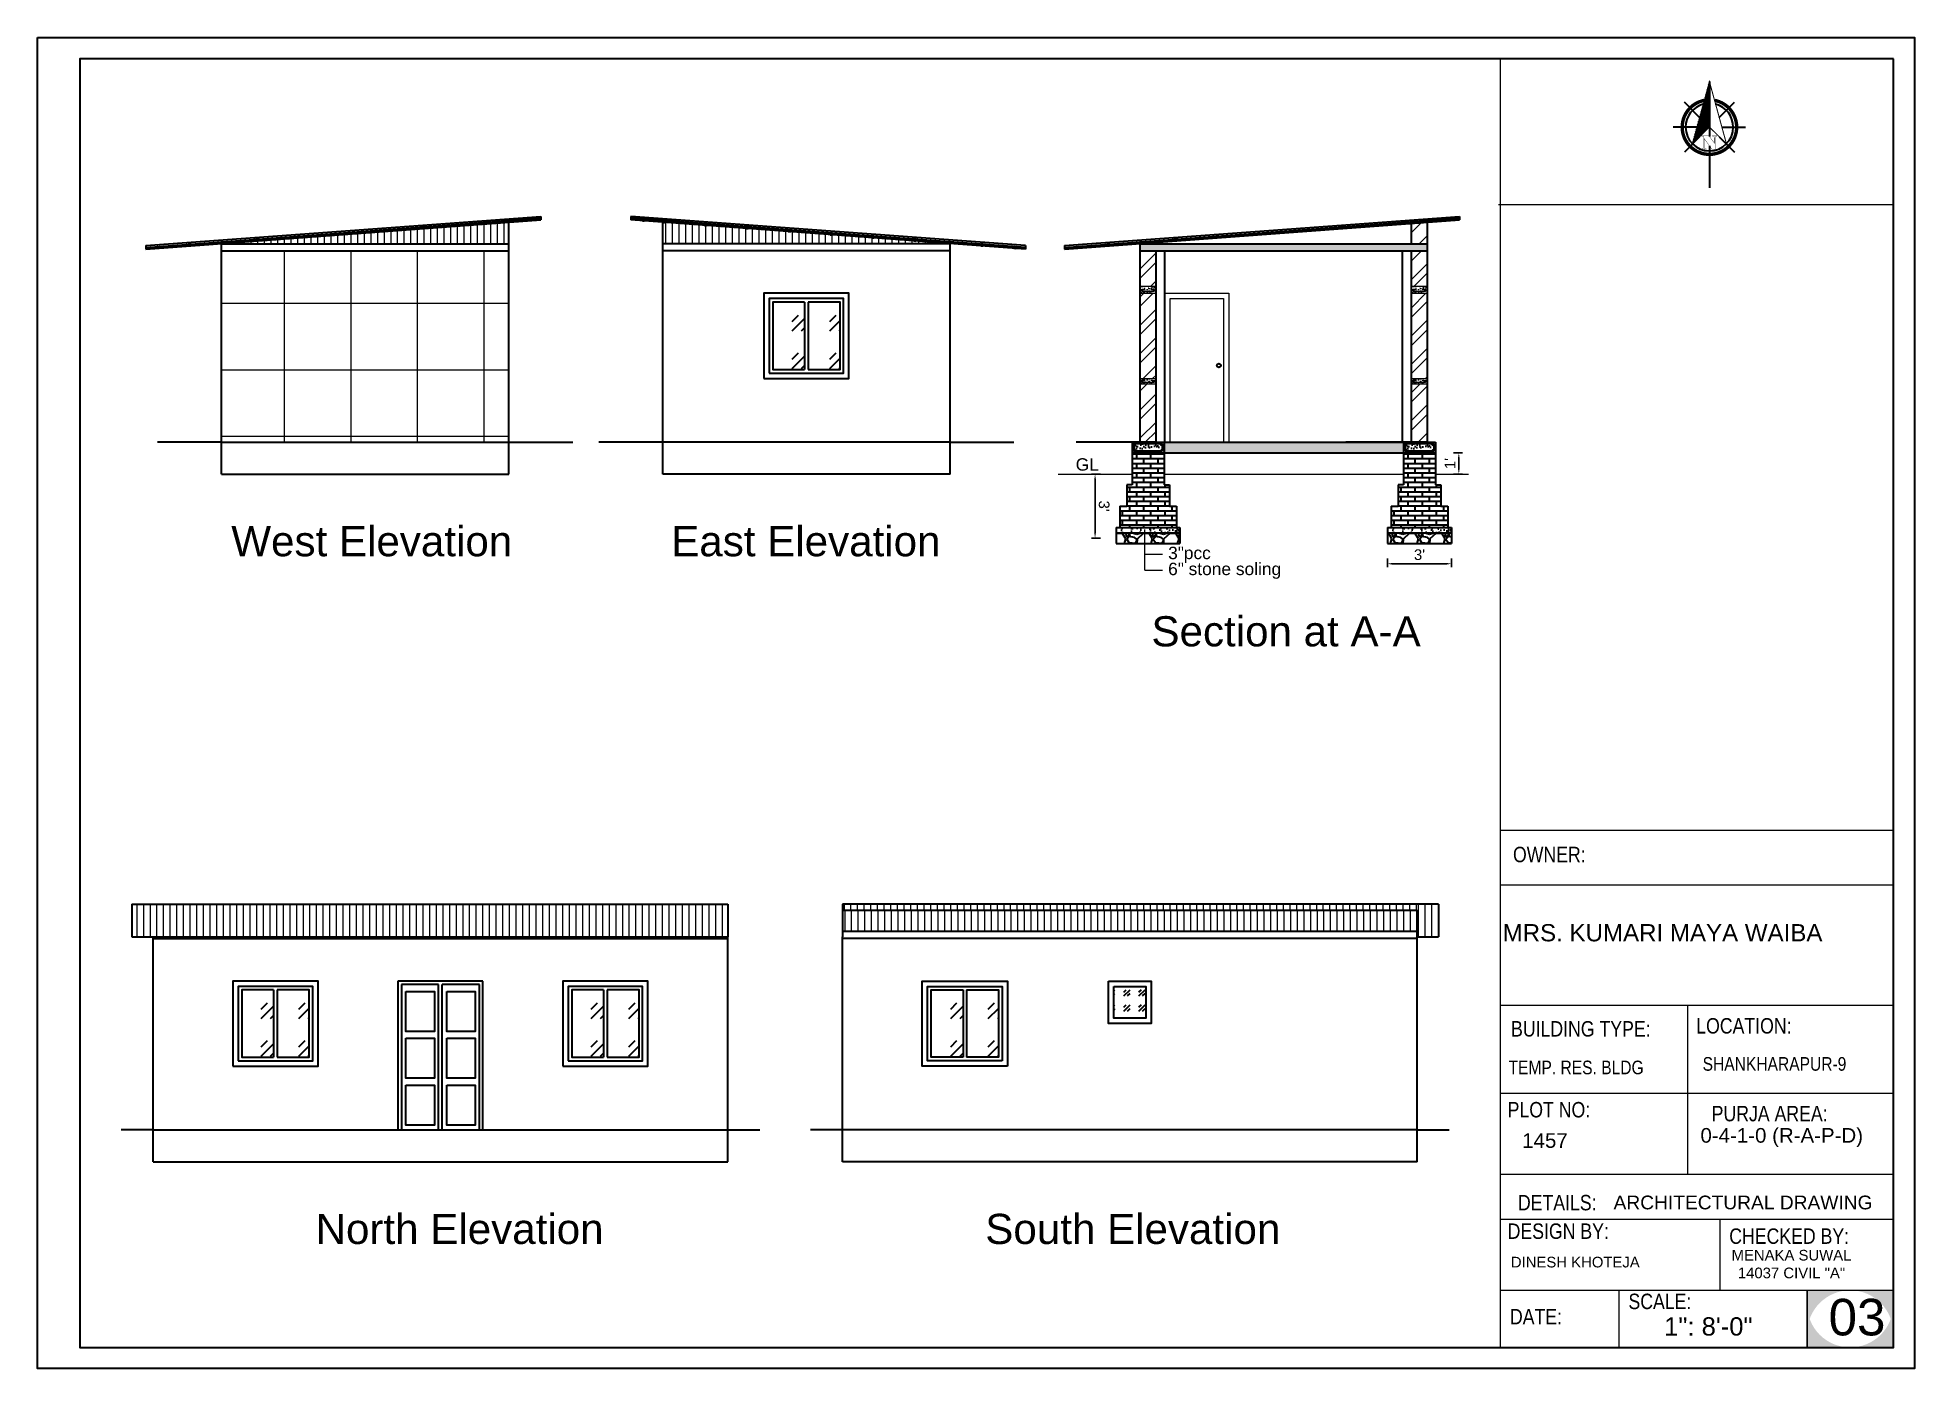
# Model space of a CAD drawing. Header units: inches. Extents: x 352731 to 371558, y -52658 to -39161.
# Drawn here: x 360465 to 361523, y -51984 to -51233 of the extents above; entities that cross this region are included whole.
import ezdxf

# ---------------------------------------------------------------- set-up
doc = ezdxf.new("R2010")
doc.units = ezdxf.units.IN
doc.header["$LTSCALE"] = 2
doc.header["$MEASUREMENT"] = 0
doc.header["$PDMODE"] = 34
doc.layers.get('0').update_dxf_attribs({"linetype": 'CONTINUOUS'})
doc.layers.get('DEFPOINTS').update_dxf_attribs({"color": 141, "linetype": 'CONTINUOUS'})
for name, color, linetype, lineweight in [('1', 7, 'CONTINUOUS', 13), ('DIMENTION', 140, 'CONTINUOUS', 0), ('door', 20, 'CONTINUOUS', 35), ('Rebars', 1, 'CONTINUOUS', 13), ('Siteplan', 7, 'CONTINUOUS', 30), ('steps', 253, 'CONTINUOUS', 20), ('TEXT', 181, 'CONTINUOUS', 25), ('WALL - A', 1, 'CONTINUOUS', 40)]:
    doc.layers.add(name, color=color, linetype=linetype, lineweight=lineweight)
doc.layers.add('Normal Wall', color=7, linetype='CONTINUOUS', lineweight=35, true_color=0xffaf89)
doc.layers.add('Rear Wall', color=7, linetype='CONTINUOUS', lineweight=20, true_color=0xd4e480)
doc.styles.add('Lettring Text', font='arial.ttf')
doc.styles.get("Standard").update_dxf_attribs({"font": 'ARIALN.TTF'})
doc.styles.add('SwissBT', font='swiss.ttf', dxfattribs={"height": 12})
doc.dimstyles.new('Copy of Standard', dxfattribs={"dimtxt": 6, "dimasz": 2.875, "dimexe": 2, "dimexo": 4, "dimgap": 2, "dimtad": 1, "dimdec": 0, "dimrnd": 1, "dimzin": 0, "dimdsep": 46, "dimlunit": 4, "dimtxsty": 'Lettring Text', "dimcen": 0.1, "dimclrd": 7, "dimclre": 7, "dimclrt": 7, "dimazin": 0, "dimtfac": 0.645, "dimtdec": 0, "dimtmove": 1, "dimatfit": 0, "dimfxl": 3, "dimfxlon": 1, "dimtfillclr": 256, "dimtolj": 1, "dimtzin": 0, "dimlwd": -1, "dimlwe": -1, "dimarcsym": 2})
pattern_1 = [(45, (-1622.44, -20745.798), (21.21320344, 0), [12.5, -17.5]), (45, (-1617.136, -20745.798), (21.21320344, 0), [5, -25]), (45, (-1622.44, -20740.494), (21.21320344, 0), [5, -25])]
pattern_2 = [(45, (-1533.111, -21133.586), (21.21320344, 0), [12.5, -17.5]), (45, (-1527.808, -21133.586), (21.21320344, 0), [5, -25]), (45, (-1533.111, -21128.282), (21.21320344, 0), [5, -25])]
pattern_3 = [(45, (-1735.766, -21133.586), (21.21320344, 0), [12.5, -17.5]), (45, (-1730.463, -21133.586), (21.21320344, 0), [5, -25]), (45, (-1735.766, -21128.282), (21.21320344, 0), [5, -25])]
pattern_4 = [(45, (-1921.766, -21133.586), (21.21320344, 0), [12.5, -17.5]), (45, (-1916.463, -21133.586), (21.21320344, 0), [5, -25]), (45, (-1921.766, -21128.282), (21.21320344, 0), [5, -25])]
pattern_5 = [(45, (34.141, -20745.798), (-7.9549513, 7.9549513), []), (45, (39.444, -20745.798), (-7.9549513, 7.9549513), [])]
pattern_6 = [(228.0127875, (44.9411, -20730.7977), (-120, -135), [2.01804, -199.7863207]), (184.96974073, (43.5911, -20732.29775), (180, 15), [3.46302, -342.8388714]), (132.51044708, (40.1411, -20732.59775), (150, -165), [2.44182, -241.74048894]), (267.273689, (34.2911, -20736.34775), (15, 300), [3.15357, -312.2033706]), (292.83365418, (34.1411, -20739.49775), (-75, 180), [3.092325, -306.1405969]), (357.273689, (35.3411, -20742.34775), (-300, 15), [3.15357, -312.2033706]), (37.69424047, (38.4911, -20742.49775), (-195, -150), [4.170435, -412.87272823]), (72.25532837, (41.7911, -20739.94775), (105, 330), [3.93732, -389.79482245]), (121.42956562, (42.9911, -20736.19775), (-120, 195), [3.16425, -313.26109665]), (175.2363583, (41.3411, -20733.4977), (165, -15), [3.61248, -177.0114387]), (222.3974378, (37.7411, -20733.19775), (-180, -165), [4.67172, -462.5006251]), (138.81407483, (49.1411, -20736.4977), (-105, 90), [1.594515, -157.8576722]), (171.4692344, (47.9411, -20735.44775), (195, -30), [3.033555, -300.32267124]), (225, (44.941, -20734.998), (-2e-15, -15), [2.121315, -19.09188844]), (203.1985905, (43.8911, -20733.1977), (75, 30), [1.14237, -113.0942266]), (291.8014095, (42.841, -20733.6477), (-15, 45), [1.615545, -79.1619271]), (30.9637565, (43.441, -20735.1477), (45, 30), [2.623935, -84.8403434]), (161.5650512, (45.691, -20733.7977), (30, -15), [1.897365, -45.5367999]), (16.38954033, (34.1411, -20733.64775), (150, 45), [2.658, -263.1426772]), (70.34617594, (36.6911, -20732.8977), (-60, -165), [2.229915, -220.7611162]), (293.1985905, (45.6911, -20730.7977), (-30, 75), [2.284725, -111.9518716]), (343.61045967, (46.5911, -20732.89775), (-150, 45), [2.658, -263.1426772]), (339.4439548, (34.1411, -20742.9477), (-75, 30), [2.5632, -125.5968562]), (294.77514057, (36.5411, -20743.8477), (-75, 165), [2.14767, -212.61964595]), (66.8014095, (45.8411, -20745.7977), (30, 75), [2.284725, -111.9518716]), (17.35402464, (46.7411, -20743.69775), (-195, -60), [2.514465, -248.9313542]), (69.4439548, (38.4911, -20745.7977), (-30, -75), [1.2816, -126.8784562]), (101.3099325, (44.941, -20745.7977), (-15, 60), [0.76485, -75.7204427]), (165.9637565, (44.791, -20745.0477), (45, -15), [3.092325, -58.7542594]), (186.00900596, (41.7911, -20744.29775), (150, 15), [2.86575, -283.7088476]), (303.6900675, (43.441, -20736.4977), (-15, 30), [2.16333, -51.91993913]), (353.15722659, (44.6411, -20738.29775), (255, -30), [3.77691, -373.91343936]), (60.9453959, (48.3911, -20738.7477), (-60, -105), [1.54434, -152.8901121]), (90, (49.141, -20737.398), (-15, 15), [0.9, -14.1]), (120.25643716, (41.4911, -20743.8477), (60, -105), [2.08386, -206.30279984]), (48.0127875, (40.4411, -20742.0477), (120, 135), [4.03608, -197.7682807]), (0, (43.141, -20739.048), (15, 15), [3.9, -11.1]), (325.30484647, (47.0411, -20739.04775), (150, -105), [2.37171, -234.7991145]), (254.0546041, (48.9911, -20740.3977), (-15, -60), [2.18403, -107.01761834]), (207.64597536, (48.3911, -20742.49775), (-285, -150), [3.555975, -352.04211273]), (175.42607874, (45.2411, -20744.14775), (-195, 15), [3.761985, -372.4361011])]
pattern_7 = [(50, (296762.3082, 65050.557), (5.73808146, -0.50201708), [0.6, -6.6]), (355, (296762.308, 65050.557), (-1.11001067, 6.01753707), [0.48, -5.28]), (100.4514, (296762.7864, 65050.515), (4.62807505, 5.51551634), [0.50992152, -5.6091369]), (46.1842, (296762.308, 65052.157), (8.5379284, -1.3241521), [0.9, -9.9]), (96.6356, (296763.02, 65052.047), (7.47730164, 7.79294297), [0.7648823, -8.413704]), (351.1842, (296762.308, 65052.157), (7.47729556, 7.7929488), [0.72, -7.92]), (21, (296763.1082, 65051.757), (4.77525642, -3.22095113), [0.6, -6.6]), (326, (296763.108, 65051.757), (1.94652266, 5.80120036), [0.48, -5.28]), (71.4514, (296763.506, 65051.4886), (6.72178103, 2.58024397), [0.50992152, -5.6091369]), (37.5, (296762.3082, 65050.557), (0.097278843, 2.66315083), [0, -5.216, 0, -5.36, 0, -5.3]), (7.5, (296762.3082, 65050.557), (2.1045563, 3.155293695), [0, -3.056, 0, -5.096, 0, -2.02]), (327.5, (296760.5242, 65050.557), (4.27057949, -0.180438974), [0, -2, 0, -6.24, 0, -8.28]), (317.5, (296759.7242, 65050.557), (4.66548935, 0.80083986), [0, -2.6, 0, -4.144, 0, -5.88])]
pattern_8 = [(50, (296915.3082, 65050.557), (5.73808146, -0.50201708), [0.6, -6.6]), (355, (296915.308, 65050.557), (-1.11001067, 6.01753707), [0.48, -5.28]), (100.4514, (296915.7864, 65050.515), (4.62807505, 5.51551634), [0.50992152, -5.6091369]), (46.1842, (296915.308, 65052.157), (8.5379284, -1.3241521), [0.9, -9.9]), (96.6356, (296916.02, 65052.047), (7.47730164, 7.79294297), [0.7648823, -8.413704]), (351.1842, (296915.308, 65052.157), (7.47729556, 7.7929488), [0.72, -7.92]), (21, (296916.1082, 65051.757), (4.77525642, -3.22095113), [0.6, -6.6]), (326, (296916.108, 65051.757), (1.94652266, 5.80120036), [0.48, -5.28]), (71.4514, (296916.506, 65051.4886), (6.72178103, 2.58024397), [0.50992152, -5.6091369]), (37.5, (296915.3082, 65050.557), (0.097278843, 2.66315083), [0, -5.216, 0, -5.36, 0, -5.3]), (7.5, (296915.3082, 65050.557), (2.1045563, 3.155293695), [0, -3.056, 0, -5.096, 0, -2.02]), (327.5, (296913.5242, 65050.557), (4.27057949, -0.180438974), [0, -2, 0, -6.24, 0, -8.28]), (317.5, (296912.7242, 65050.557), (4.66548935, 0.80083986), [0, -2.6, 0, -4.144, 0, -5.88])]

msp = doc.modelspace()

# ---------------------------------------------------------------- texts
at = {"color": 0}
for s, p in [('OWNER:', (361296.3, -51698.5)), ('LOCATION:', (361399.6, -51795.1))]:
    msp.add_text(s, height=8.7, dxfattribs=at).set_placement(p)
at = {"color": 7, "linetype": 'ByBlock', "lineweight": 5}
for s, insert, char_height, width, attachment_point in [('{\\fArial CE|b0|i0|c0|p34;GL}', (361049.8, -51470.7), 7, 174.101, 1), ('{\\fArial CE|b0|i0|c238|p34;\\P\\fArial CE|b0|i0|c0|p34;\\H2.8333x;West Elevation}', (360653, -51512.6), 6, 232.962, 5), ('{\\fArial CE|b0|i0|c238|p34;\\P\\fArial CE|b0|i0|c0|p34;\\H2.8333x;East Elevation}', (360897.7, -51512.6), 6, 232.962, 5), ("{\\fArial CE|b0|i0|c238|p34;3'}'{\\fArial CE|b0|i0|c238|p34;pcc}", (361101.9, -51520.6), 7, 174.101, 1), ("{\\fArial CE|b0|i0|c0|p34;6\\fArial CE|b0|i0|c238|p34;'}'{\\fArial CE|b0|i0|c238|p34; \\fArial CE|b0|i0|c0|p34;stone\\fArial CE|b0|i0|c238|p34; soling}", (361101.9, -51529.6), 7, 174.101, 1), ('{\\fArial CE|b0|i0|c238|p34;\\P\\H2.8333x;Section at A-A}', (361168.4, -51563.4), 6, 232.962, 5), ('{\\fArial CE|b0|i0|c238|p34;\\P\\fArial CE|b0|i0|c0|p34;\\H2.8333x;North Elevation}', (360702.5, -51900.4), 6, 232.962, 5), ('{\\fArial CE|b0|i0|c238|p34;\\P\\fArial CE|b0|i0|c0|p34;\\H2.8333x;South Elevation}', (361082, -51900.4), 6, 232.962, 5)]:
    msp.add_mtext(s, dxfattribs=dict(at, insert=insert, char_height=char_height, width=width, attachment_point=attachment_point))
at = {"layer": 'TEXT', "color": 0}
for s, height, p in [('OWNER:', 8.7, (361296.3, -51698.5)), ('LOCATION:', 8.7, (361399.6, -51795.1)), ('CHECKED BY:', 8.704, (361418.2, -51913.7)), ('CHECKED BY:', 8.704, (361418.2, -51913.7)), ('SCALE:', 8.7, (361361.4, -51950.5)), ('SCALE:', 8.7, (361361.4, -51950.5))]:
    msp.add_text(s, height=height, dxfattribs=at).set_placement(p)
at = {"layer": 'TEXT', "color": 0, "linetype": 'ByBlock', "style": 'SwissBT'}
for s, insert, char_height, width, attachment_point in [('MRS. KUMARI MAYA WAIBA', (361380.6, -51733.4), 9.72, 217.511, 2), ('ARCHITECTURAL DRAWING', (361353, -51886.5), 7.74, 268.532, 1), ('DINESH KHOTEJA', (361295.1, -51921), 6, 201.528, 1), ('MENAKA SUWAL\\P14037 CIVIL "A"', (361453.3, -51917.1), 6, 88.549, 2)]:
    msp.add_mtext(s, dxfattribs=dict(at, insert=insert, char_height=char_height, width=width, attachment_point=attachment_point))
at = {"layer": 'TEXT', "color": 0, "attachment_point": 1}
for s, insert, char_height, width in [('BUILDING TYPE:', (361295.2, -51788.1), 8.704, 148.555), ('BUILDING TYPE:', (361295.2, -51788.1), 8.704, 148.555), ('PLOT NO: ', (361293.3, -51833.7), 8.7, 138.027), ('PLOT NO: ', (361293.3, -51833.7), 8.7, 138.027), ('PURJA AREA:', (361408.3, -51835.9), 8.704, 197.582), ('PURJA AREA:', (361408.3, -51835.9), 8.704, 197.582), ('DETAILS: ', (361299.1, -51886.1), 8.7, 138.027), ('DESIGN BY:', (361293.3, -51902.2), 8.7, 138.027), ('DESIGN BY:', (361293.3, -51902.2), 8.7, 138.027), ('DATE:', (361294.6, -51950.4), 8.7, 34.818)]:
    msp.add_mtext(s, dxfattribs=dict(at, insert=insert, char_height=char_height, width=width))
at = {"layer": 'TEXT', "color": 0, "linetype": 'ByBlock', "insert": (361293.8, -51810.4), "char_height": 7.671, "width": 381.035, "attachment_point": 1}
msp.add_mtext('TEMP. RES. BLDG', dxfattribs=at)
at = {"layer": 'TEXT', "color": 0, "linetype": 'ByBlock', "insert": (361403.2, -51808.4), "char_height": 7.671, "attachment_point": 1}
msp.add_mtext_dynamic_manual_height_columns('SHANKHARAPUR-9', width=381.035, gutter_width=1.53, heights=[0], dxfattribs=at)
at = {"layer": 'TEXT', "color": 0, "style": 'SwissBT'}
for s, insert, char_height, width, attachment_point in [('1457', (361301.5, -51851.3), 8.26, 163.214, 1), ('0-4-1-0 (R-A-P-D)', (361447.8, -51848.4), 8.256, 163.214, 2), ('03', (361474.2, -51944.7), 20.64, 20.158, 1)]:
    msp.add_mtext(s, dxfattribs=dict(at, insert=insert, char_height=char_height, width=width, attachment_point=attachment_point))
at = {"layer": 'TEXT', "color": 0, "ltscale": 0.5, "insert": (361381.5, -51955.1), "char_height": 10.32, "width": 127.534, "attachment_point": 1, "style": 'SwissBT'}
msp.add_mtext('1": 8\'-0"', dxfattribs=at)
msp.add_mtext('1": 8\'-0"', dxfattribs=at)

# ---------------------------------------------------------------- blocks, each defined once
blk = doc.blocks.new('*X29')
at = {"color": 0}
for p, q in [((145.96, -414.6), (147.62, -412.94)), ((146.16, -413.87), (147.62, -412.41)), ((146.36, -413.14), (147.62, -411.88)), ((146.55, -412.41), (147.62, -411.35)), ((146.75, -411.68), (147.62, -410.82)), ((146.95, -410.95), (147.62, -410.29)), ((147.15, -410.22), (147.62, -409.76)), ((147.35, -409.49), (147.62, -409.23)), ((147.55, -408.76), (147.62, -408.7)), ((143.76, -422.63), (147.62, -418.77)), ((143.96, -421.9), (147.62, -418.24)), ((144.16, -421.17), (147.62, -417.71)), ((144.36, -420.44), (147.62, -417.18)), ((144.56, -419.71), (147.62, -416.65)), ((144.76, -418.98), (147.62, -416.12)), ((144.96, -418.25), (147.62, -415.59)), ((145.16, -417.52), (147.62, -415.06)), ((145.36, -416.79), (147.62, -414.53)), ((145.56, -416.06), (147.62, -414)), ((145.76, -415.33), (147.62, -413.47)), ((142.76, -426.28), (147.62, -421.42)), ((142.96, -425.55), (147.62, -420.89)), ((143.16, -424.82), (147.62, -420.36)), ((143.36, -424.09), (147.62, -419.83)), ((143.56, -423.36), (147.62, -419.3))]:
    blk.add_line(p, q, dxfattribs=at)
blk = doc.blocks.new('NORTH_15')
for p, q in [((-2.87, 2.87), (-7.37, 7.37)), ((0, 3.66), (0, 10.62)), ((2.87, 2.87), (7.37, 7.37)), ((-13.37, 0), (2.72, 0)), ((5.49, 0), (17.83, 0)), ((-2.87, -2.87), (-7.37, -7.37)), ((0, -3.66), (0, -10.62)), ((2.87, -2.87), (7.37, -7.37))]:
    blk.add_line(p, q)
at = {"const_width": 1}
for points in [[(0, -8, 1), (0, 8, 0.359415), (-7.86, 1.52, 1)], [(-7.86, -1.52, 0.359415), (0, -8, 1)]]:
    blk.add_lwpolyline(points, format="xyb", dxfattribs=at)
for points, const_width in [([(4.96, -5.01), (-13.37, 0), (4.9, 5), (0, 0), (4.96, -5.01)], 0.3), ([(5.93, -1.55), (6, -1.55), (6.07, -1.54), (6.13, -1.53), (6.17, -1.52), (6.22, -1.51), (6.26, -1.49), (6.28, -1.47), (6.3, -1.45), (6.32, -1.42), (6.33, -1.39), (6.35, -1.34), (6.36, -1.29), (6.37, -1.23), (6.38, -1.16), (6.38, -1.08), (6.38, -1), (6.54, -1), (6.54, -2.34), (6.38, -2.34), (6.38, -2.3), (6.38, -2.23), (6.38, -2.16), (6.37, -2.09), (6.36, -2.04), (6.35, -1.99), (6.33, -1.95), (6.32, -1.91), (6.3, -1.88), (6.28, -1.86), (6.26, -1.83), (6.22, -1.81), (6.18, -1.8), (6.13, -1.78), (6.07, -1.77), (6.01, -1.76), (5.95, -1.76), (2.66, -1.76), (2.66, -2.34), (2.5, -2.34), (2.5, -0.16), (4.71, 1.44), (3.14, 1.44), (3.07, 1.44), (3, 1.43), (2.94, 1.42), (2.89, 1.41), (2.85, 1.4), (2.81, 1.38), (2.78, 1.36), (2.76, 1.34), (2.74, 1.31), (2.72, 1.27), (2.7, 1.22), (2.69, 1.17), (2.68, 1.11), (2.67, 1.04), (2.66, 0.97), (2.66, 0.89), (2.66, 0.87), (2.5, 0.87), (2.5, 2.21), (2.66, 2.21), (2.66, 2.17), (2.66, 2.09), (2.67, 2.03), (2.68, 1.97), (2.69, 1.91), (2.7, 1.86), (2.71, 1.82), (2.73, 1.78), (2.75, 1.76), (2.77, 1.74), (2.8, 1.72), (2.85, 1.7), (2.89, 1.68), (2.94, 1.67), (3, 1.66), (3.07, 1.66), (3.14, 1.66), (6.54, 1.66), (6.54, 0.75), (3.33, -1.55), (5.93, -1.55), (5.93, -1.55)], 0.1)]:
    blk.add_lwpolyline(points, dxfattribs=dict(const_width=const_width))
for start, end in [(90, 164.973), (270, 90), (195.027, 270)]:
    blk.add_arc((0, 0), 7, start, end)
at = {"rotation": 90}
blk.add_blockref('*X29', (-421.89, -147.62), dxfattribs=at)
blk = doc.blocks.new('A$C0BDB7EE9')
at = {"layer": 'Siteplan', "xscale": 2.999999999999779, "yscale": 2.999999999999779, "zscale": 2.999999999999779, "rotation": 247.8612575918487}
blk.add_blockref('NORTH_15', (20.2, 49.5), dxfattribs=at)
blk = doc.blocks.new('A$C327B4BBD')
at = {"layer": 'DIMENTION', "ltscale": 0.3, "xscale": 1.171875000000082, "yscale": 1.171875000000082, "zscale": 1.171875000000082, "rotation": 112.1387424081494}
blk.add_blockref('A$C0BDB7EE9', (16.1, 0), dxfattribs=at)
blk = doc.blocks.new('*D761')
at = {"color": 7, "transparency": 16777216}
for p, q in [((361063.7, -51479.7), (361058.7, -51479.7)), ((361060.7, -51512.8), (361060.7, -51482.5)), ((361063.7, -51515.7), (361058.7, -51515.7))]:
    blk.add_line(p, q, dxfattribs=at)
at = {"color": 7, "linetype": 'ByBlock', "transparency": 16777216}
for points in [[(361061.2, -51482.5), (361060.3, -51482.5), (361060.7, -51479.7)], [(361061.2, -51512.8), (361060.3, -51512.8), (361060.7, -51515.7)]]:
    blk.add_solid(points, dxfattribs=at)
at = {"layer": 'DEFPOINTS', "color": 0, "linetype": 'ByBlock', "transparency": 16777216}
for p in [(361060.7, -51479.7), (361072.6, -51479.7), (361072.6, -51515.7)]:
    blk.add_point(p, dxfattribs=at)
at = {"color": 7, "linetype": 'ByBlock', "lineweight": 5, "transparency": 16777216, "insert": (361065.8, -51497.7), "char_height": 6, "attachment_point": 5, "rotation": 270.0012, "style": 'Lettring Text'}
blk.add_mtext("\\A1;3'", dxfattribs=at)
blk = doc.blocks.new('*D763')
at = {"color": 7, "transparency": 16777216}
for p, q in [((361262.8, -51467.7), (361267.8, -51467.7)), ((361265.8, -51476.8), (361265.8, -51470.5)), ((361262.8, -51479.7), (361267.8, -51479.7))]:
    blk.add_line(p, q, dxfattribs=at)
at = {"color": 7, "linetype": 'ByBlock', "transparency": 16777216}
for points in [[(361265.3, -51470.5), (361266.2, -51470.5), (361265.8, -51467.7)], [(361265.3, -51476.8), (361266.2, -51476.8), (361265.8, -51479.7)]]:
    blk.add_solid(points, dxfattribs=at)
at = {"layer": 'DEFPOINTS', "color": 0, "linetype": 'ByBlock', "transparency": 16777216}
for p in [(361252.6, -51467.7), (361265.8, -51467.7), (361252.6, -51479.7)]:
    blk.add_point(p, dxfattribs=at)
at = {"color": 7, "linetype": 'ByBlock', "lineweight": 5, "transparency": 16777216, "insert": (361260.8, -51473.7), "char_height": 6, "attachment_point": 5, "rotation": 90, "style": 'Lettring Text'}
blk.add_mtext("\\A1;1'", dxfattribs=at)
blk = doc.blocks.new('*D762')
at = {"color": 7, "transparency": 16777216}
for p, q in [((361225.6, -51527.2), (361225.6, -51532.2)), ((361228.4, -51530.2), (361258.7, -51530.2)), ((361261.6, -51527.2), (361261.6, -51532.2))]:
    blk.add_line(p, q, dxfattribs=at)
at = {"color": 7, "linetype": 'ByBlock', "transparency": 16777216}
for points in [[(361228.4, -51529.7), (361228.4, -51530.7), (361225.6, -51530.2)], [(361258.7, -51529.7), (361258.7, -51530.7), (361261.6, -51530.2)]]:
    blk.add_solid(points, dxfattribs=at)
at = {"layer": 'DEFPOINTS', "color": 0, "linetype": 'ByBlock', "transparency": 16777216}
for p in [(361225.6, -51515.7), (361261.6, -51515.7), (361261.6, -51530.2)]:
    blk.add_point(p, dxfattribs=at)
at = {"color": 7, "linetype": 'ByBlock', "lineweight": 5, "transparency": 16777216, "insert": (361243.6, -51525.1), "char_height": 6, "attachment_point": 5, "style": 'Lettring Text'}
blk.add_mtext("\\A1;3'", dxfattribs=at)

# ---------------------------------------------------------------- dimensions: what is measured, and where the dimension line sits
at = {"color": 7, "linetype": 'ByBlock', "lineweight": 5}
dim = msp.add_linear_dim(base=(361265.8, -51467.7), p1=(361252.6, -51479.7), p2=(361252.6, -51467.7), angle=90, dimstyle='Copy of Standard', dxfattribs=at)
dim.commit()
dim.dimension.update_dxf_attribs({"geometry": '*D763', "text_midpoint": (361260.8, -51473.7)})
dim = msp.add_aligned_dim(p1=(361072.6, -51515.7), p2=(361072.6, -51479.7), distance=11.8, dimstyle='Copy of Standard', dxfattribs=at)
dim.commit()
dim.dimension.update_dxf_attribs({"geometry": '*D761', "text_midpoint": (361065.8, -51497.7)})
dim = msp.add_linear_dim(base=(361261.6, -51530.2), p1=(361225.6, -51515.7), p2=(361261.6, -51515.7), dimstyle='Copy of Standard', dxfattribs=at)
dim.commit()
dim.dimension.update_dxf_attribs({"geometry": '*D762', "text_midpoint": (361243.6, -51525.1)})

# ---------------------------------------------------------------- hatches: boundary and pattern name
at = {"linetype": 'ByBlock', "lineweight": 5}
h = msp.add_hatch(dxfattribs=at)
h.set_pattern_fill('AR-CONC', scale=0.5, style=0)
h.set_pattern_definition([(50, (314847.13, 17430.086), (3.58630091, -0.31376067), [0.375, -4.125]), (355, (314847.13, 17430.086), (-0.69375667, 3.76096067), [0.3, -3.3]), (100.4514, (314847.4288, 17430.06), (2.89254691, 3.44719771), [0.31870095, -3.50571056]), (46.1842, (314847.13, 17431.086), (5.33620524, -0.82759507), [0.5625, -6.1875]), (96.6356, (314847.5746, 17431.017), (4.67331353, 4.87058935), [0.47805144, -5.258565]), (351.1842, (314847.13, 17431.086), (4.67330973, 4.870593), [0.45, -4.95]), (21, (314847.63, 17430.836), (2.98453526, -2.01309445), [0.375, -4.125]), (326, (314847.63, 17430.836), (1.21657666, 3.62575023), [0.3, -3.3]), (71.4514, (314847.8786, 17430.6682), (4.20111314, 1.61265248), [0.31870095, -3.50571056]), (37.5, (314847.1299, 17430.086), (0.060799277, 1.66446927), [0, -3.26, 0, -3.35, 0, -3.3125]), (7.5, (314847.13, 17430.086), (1.315347687, 1.97205856), [0, -1.91, 0, -3.185, 0, -1.2625]), (327.5, (314846.0149, 17430.086), (2.66911218, -0.112774359), [0, -1.25, 0, -3.9, 0, -5.175]), (317.5, (314845.515, 17430.086), (2.91593085, 0.50052491), [0, -1.625, 0, -2.59, 0, -3.675])])
h.paths.add_polyline_path([(361095.1, -51373.7), (361086.1, -51373.7), (361086.1, -51377.7), (361095.1, -51377.7)])
edge = h.paths.add_edge_path(flags=16)
edge.add_arc((361094, -51376.3), 0.496, 180, 268.058, ccw=False)
edge.add_arc((361094, -51376.3), 0.496, 0, 180, ccw=False)
edge.add_arc((361094, -51376.3), 0.496, -91.942, 0, ccw=False)
edge.add_line((361094, -51376.8), (361087.2, -51376.8))
edge.add_arc((361087.1, -51376.3), 0.496, 180, 271.942, ccw=False)
edge.add_arc((361087.1, -51376.3), 0.496, 0, 180, ccw=False)
edge.add_arc((361087.1, -51376.3), 0.496, -88.058, 0, ccw=False)
edge.add_line((361087.2, -51376.8), (361094, -51376.8))
h = msp.add_hatch(color=7, dxfattribs=at)
h.paths.add_polyline_path([(361094.5, -51376, 0.414214), (361094, -51375.5), (361093.8, -51375.6, 0.315664), (361093.5, -51376, 1)])
h.paths.add_polyline_path([(361087.3, -51375.6), (361087.1, -51375.5, 0.414214), (361086.6, -51376, 0.404321), (361087.1, -51376.5), (361087.2, -51376.5, 0.404321), (361087.6, -51376, 0.315664)])
h = msp.add_hatch(dxfattribs=at)
h.set_pattern_fill('AR-CONC', scale=0.5, style=0)
h.set_pattern_definition([(50, (315000.13, 17430.086), (3.58630091, -0.31376067), [0.375, -4.125]), (355, (315000.13, 17430.086), (-0.69375667, 3.76096067), [0.3, -3.3]), (100.4514, (315000.4288, 17430.06), (2.89254691, 3.44719771), [0.31870095, -3.50571056]), (46.1842, (315000.13, 17431.086), (5.33620524, -0.82759507), [0.5625, -6.1875]), (96.6356, (315000.5746, 17431.017), (4.67331353, 4.87058935), [0.47805144, -5.258565]), (351.1842, (315000.13, 17431.086), (4.67330973, 4.870593), [0.45, -4.95]), (21, (315000.63, 17430.836), (2.98453526, -2.01309445), [0.375, -4.125]), (326, (315000.63, 17430.836), (1.21657666, 3.62575023), [0.3, -3.3]), (71.4514, (315000.8786, 17430.6682), (4.20111314, 1.61265248), [0.31870095, -3.50571056]), (37.5, (315000.1299, 17430.086), (0.060799277, 1.66446927), [0, -3.26, 0, -3.35, 0, -3.3125]), (7.5, (315000.13, 17430.086), (1.315347687, 1.97205856), [0, -1.91, 0, -3.185, 0, -1.2625]), (327.5, (314999.0149, 17430.086), (2.66911218, -0.112774359), [0, -1.25, 0, -3.9, 0, -5.175]), (317.5, (314998.515, 17430.086), (2.91593085, 0.50052491), [0, -1.625, 0, -2.59, 0, -3.675])])
h.paths.add_polyline_path([(361248.1, -51373.7), (361239.1, -51373.7), (361239.1, -51377.7), (361248.1, -51377.7)])
edge = h.paths.add_edge_path(flags=16)
edge.add_arc((361247, -51376.3), 0.496, 180, 268.058, ccw=False)
edge.add_arc((361247, -51376.3), 0.496, 0, 180, ccw=False)
edge.add_arc((361247, -51376.3), 0.496, -91.942, 0, ccw=False)
edge.add_line((361247, -51376.8), (361240.2, -51376.8))
edge.add_arc((361240.1, -51376.3), 0.496, 180, 271.942, ccw=False)
edge.add_arc((361240.1, -51376.3), 0.496, 0, 180, ccw=False)
edge.add_arc((361240.1, -51376.3), 0.496, -88.058, 0, ccw=False)
edge.add_line((361240.2, -51376.8), (361247, -51376.8))
h = msp.add_hatch(color=7, dxfattribs=at)
h.paths.add_polyline_path([(361247.5, -51376, 0.414214), (361247, -51375.5), (361246.8, -51375.6, 0.315664), (361246.5, -51376, 1)])
h.paths.add_polyline_path([(361240.3, -51375.6), (361240.1, -51375.5, 0.414214), (361239.6, -51376, 0.404321), (361240.1, -51376.5), (361240.2, -51376.5, 0.404321), (361240.6, -51376, 0.315664)])
h = msp.add_hatch(dxfattribs=at)
h.set_pattern_fill('AR-CONC', scale=0.5, style=0)
h.set_pattern_definition([(50, (314847.13, 17379.086), (3.58630091, -0.31376067), [0.375, -4.125]), (355, (314847.13, 17379.086), (-0.69375667, 3.76096067), [0.3, -3.3]), (100.4514, (314847.4288, 17379.06), (2.89254691, 3.44719771), [0.31870095, -3.50571056]), (46.1842, (314847.13, 17380.086), (5.33620524, -0.82759507), [0.5625, -6.1875]), (96.6356, (314847.5746, 17380.017), (4.67331353, 4.87058935), [0.47805144, -5.258565]), (351.1842, (314847.13, 17380.086), (4.67330973, 4.870593), [0.45, -4.95]), (21, (314847.63, 17379.836), (2.98453526, -2.01309445), [0.375, -4.125]), (326, (314847.63, 17379.836), (1.21657666, 3.62575023), [0.3, -3.3]), (71.4514, (314847.8786, 17379.6682), (4.20111314, 1.61265248), [0.31870095, -3.50571056]), (37.5, (314847.1299, 17379.086), (0.060799277, 1.66446927), [0, -3.26, 0, -3.35, 0, -3.3125]), (7.5, (314847.13, 17379.086), (1.315347687, 1.97205856), [0, -1.91, 0, -3.185, 0, -1.2625]), (327.5, (314846.0149, 17379.086), (2.66911218, -0.112774359), [0, -1.25, 0, -3.9, 0, -5.175]), (317.5, (314845.515, 17379.086), (2.91593085, 0.50052491), [0, -1.625, 0, -2.59, 0, -3.675])])
h.paths.add_polyline_path([(361095.1, -51425.7), (361086.1, -51425.7), (361086.1, -51428.7), (361095.1, -51428.7)])
h.paths.add_polyline_path([(361094, -51427.8, -0.404321), (361093.5, -51427.3, -1), (361094.5, -51427.3, -0.424176), (361094, -51427.8), (361087.2, -51427.8, -0.424176), (361086.6, -51427.3, -1), (361087.6, -51427.3, -0.404321), (361087.2, -51427.8)], flags=16)
h = msp.add_hatch(color=7, dxfattribs=at)
h.paths.add_polyline_path([(361094.5, -51427.3, 0.414214), (361094, -51426.8), (361093.8, -51426.8, 0.315664), (361093.5, -51427.3, 1)])
h.paths.add_polyline_path([(361087.3, -51426.8), (361087.1, -51426.8, 0.414214), (361086.6, -51427.3, 0.404321), (361087.1, -51427.8), (361087.2, -51427.8, 0.404321), (361087.6, -51427.3, 0.315664)])
h = msp.add_hatch(dxfattribs=at)
h.set_pattern_fill('AR-CONC', scale=0.5, style=0)
h.set_pattern_definition([(50, (315000.13, 17379.086), (3.58630091, -0.31376067), [0.375, -4.125]), (355, (315000.13, 17379.086), (-0.69375667, 3.76096067), [0.3, -3.3]), (100.4514, (315000.4288, 17379.06), (2.89254691, 3.44719771), [0.31870095, -3.50571056]), (46.1842, (315000.13, 17380.086), (5.33620524, -0.82759507), [0.5625, -6.1875]), (96.6356, (315000.5746, 17380.017), (4.67331353, 4.87058935), [0.47805144, -5.258565]), (351.1842, (315000.13, 17380.086), (4.67330973, 4.870593), [0.45, -4.95]), (21, (315000.63, 17379.836), (2.98453526, -2.01309445), [0.375, -4.125]), (326, (315000.63, 17379.836), (1.21657666, 3.62575023), [0.3, -3.3]), (71.4514, (315000.8786, 17379.6682), (4.20111314, 1.61265248), [0.31870095, -3.50571056]), (37.5, (315000.1299, 17379.086), (0.060799277, 1.66446927), [0, -3.26, 0, -3.35, 0, -3.3125]), (7.5, (315000.13, 17379.086), (1.315347687, 1.97205856), [0, -1.91, 0, -3.185, 0, -1.2625]), (327.5, (314999.0149, 17379.086), (2.66911218, -0.112774359), [0, -1.25, 0, -3.9, 0, -5.175]), (317.5, (314998.515, 17379.086), (2.91593085, 0.50052491), [0, -1.625, 0, -2.59, 0, -3.675])])
h.paths.add_polyline_path([(361248.1, -51425.7), (361239.1, -51425.7), (361239.1, -51428.7), (361248.1, -51428.7)])
h.paths.add_polyline_path([(361247, -51427.8, -0.404321), (361246.5, -51427.3, -1), (361247.5, -51427.3, -0.424176), (361247, -51427.8), (361240.2, -51427.8, -0.424176), (361239.6, -51427.3, -1), (361240.6, -51427.3, -0.404321), (361240.2, -51427.8)], flags=16)
h = msp.add_hatch(color=7, dxfattribs=at)
h.paths.add_polyline_path([(361247.5, -51427.3, 0.414214), (361247, -51426.8), (361246.8, -51426.8, 0.315664), (361246.5, -51427.3, 1)])
h.paths.add_polyline_path([(361240.3, -51426.8), (361240.1, -51426.8, 0.414214), (361239.6, -51427.3, 0.404321), (361240.1, -51427.8), (361240.2, -51427.8, 0.404321), (361240.6, -51427.3, 0.315664)])
msp.add_hatch(color=0).paths.add_polyline_path([(361510.7, -51939.9), (361486.4, -51939.9, -0.414214), (361510.7, -51964.3)])
at = {"layer": '1', "ltscale": 5}
h = msp.add_hatch(dxfattribs=at)
h.set_pattern_fill('ANSI37', color=256, scale=300, angle=45, style=0)
h.set_pattern_definition([(90, (-483.653, -20745.798), (-37.5, 0), []), (180, (-483.653, -20745.798), (-4e-15, -37.5), [])])
h.paths.add_polyline_path([(360730.3, -51353.7), (360568.3, -51353.7), (360568.3, -51461.7), (360730.3, -51461.7)])
at = {"layer": 'door', "ltscale": 0.5}
h = msp.add_hatch(dxfattribs=at)
h.set_pattern_fill('AR-CONC', color=256, scale=0.8, style=0)
h.set_pattern_definition([(50, (34.141, -20745.7977), (5.73808146, -0.50201708), [0.6, -6.6]), (355, (34.141, -20745.798), (-1.11001067, 6.01753707), [0.48, -5.28]), (100.4514445, (34.6193, -20745.8396), (4.62807077, 5.51551993), [0.50992154, -5.6091369]), (46.1842, (34.141, -20744.198), (8.53793065, -1.32415425), [0.9, -9.9]), (96.6356355, (34.853, -20744.308), (7.47729557, 7.7929488), [0.76488274, -8.41371008]), (351.184164, (34.141, -20744.198), (7.47729556, 7.7929488), [0.72, -7.92]), (21, (34.941, -20744.5977), (4.77525642, -3.220951125), [0.6, -6.6]), (326, (34.941, -20744.598), (1.94652266, 5.80120036), [0.48, -5.28]), (71.4514447, (35.339, -20744.866), (6.72177901, 2.58024922), [0.50992152, -5.6091369]), (37.5, (34.1411, -20745.7977), (0.097278843, 2.663150831), [0, -5.216, 0, -5.36, 0, -5.3]), (7.5, (34.141, -20745.7977), (2.1045563, 3.155293695), [0, -3.056, 0, -5.096, 0, -2.02]), (327.5, (32.357, -20745.7977), (4.27057949, -0.180438974), [0, -2, 0, -6.24, 0, -8.28]), (317.5, (31.557, -20745.7977), (4.665489355, 0.80083986), [0, -2.6, 0, -4.144, 0, -5.88])])
h.paths.add_polyline_path([(361248.1, -51353.7), (361248.1, -51349.7), (361086.1, -51349.7), (361086.1, -51353.7)])
h = msp.add_hatch(dxfattribs=at)
h.set_pattern_fill('GOST_GLASS', color=256, scale=2.5)
h.set_pattern_definition(pattern_1)
h.paths.add_polyline_path([(360897, -51382.7), (360879, -51382.7), (360879, -51420.7), (360897, -51420.7)])
h = msp.add_hatch(dxfattribs=at)
h.set_pattern_fill('GOST_GLASS', color=256, scale=2.5)
h.set_pattern_definition(pattern_1)
h.paths.add_polyline_path([(360917, -51382.7), (360899, -51382.7), (360899, -51420.7), (360917, -51420.7)])
at = {"layer": 'door', "ltscale": 0.5, "transparency": 33554648}
h = msp.add_hatch(dxfattribs=at)
h.set_pattern_fill('AR-BRSTD', color=256)
h.set_pattern_definition([(0, (205688.2343, -24574.2374), (0, 2.667), []), (90, (205688.2343, -24574.2374), (-4, 2.667), [2.667, -2.667])])
h.paths.add_polyline_path([(361099.6, -51467.7), (361081.6, -51467.7), (361081.6, -51485.7), (361099.6, -51485.7)])
h.paths.add_polyline_path([(361102.6, -51485.7), (361078.6, -51485.7), (361078.6, -51497.7), (361099.6, -51497.7), (361102.6, -51497.7)])
h.paths.add_polyline_path([(361106.6, -51497.7), (361099.6, -51497.7), (361078.6, -51497.7), (361074.6, -51497.7), (361074.6, -51509.7), (361106.6, -51509.7)])
at = {"layer": 'door', "ltscale": 0.5}
h = msp.add_hatch(dxfattribs=at)
h.set_pattern_fill('AR-CONC', color=256, scale=0.8, style=0)
h.set_pattern_definition(pattern_7)
h.paths.add_polyline_path([(361099.6, -51461.7), (361081.6, -51461.7), (361081.6, -51467.7), (361099.6, -51467.7), (361099.6, -51462.6)])
h.paths.add_polyline_path([(361098.6, -51462.6), (361098.6, -51466.7), (361082.6, -51466.7), (361082.6, -51462.6), (361082.9, -51462.6, -0.049683), (361082.9, -51462.6)], flags=16)
h.paths.add_polyline_path([(361098.5, -51463, -1), (361097.9, -51463, -1)], flags=0)
h.paths.add_polyline_path([(361098.6, -51466.3, -1), (361097.9, -51466.3, -1)], flags=16)
h.paths.add_polyline_path([(361083.2, -51466.3, -1), (361082.6, -51466.3, -1)], flags=16)
h = msp.add_hatch(dxfattribs=at)
h.set_pattern_fill('AR-CONC', color=256, scale=0.8, style=0)
h.set_pattern_definition(pattern_7)
h.paths.add_polyline_path([(361098.6, -51462.6), (361082.6, -51462.6), (361082.6, -51466.7), (361098.6, -51466.7)])
h = msp.add_hatch(color=256, dxfattribs=at)
h.paths.add_polyline_path([(361083.2, -51462.9, 0.385424), (361082.9, -51462.6), (361082.9, -51462.6, 0.385424), (361082.6, -51462.9, 1)])
h.paths.add_polyline_path([(361082.6, -51466.3, 1), (361083.2, -51466.3, 1)])
h.paths.add_polyline_path([(361097.9, -51463, 1), (361098.5, -51463, 1)])
h.paths.add_polyline_path([(361097.9, -51466.3, 1), (361098.6, -51466.3, 1)])
at = {"layer": 'door', "ltscale": 0.5, "transparency": 33554648}
h = msp.add_hatch(dxfattribs=at)
h.set_pattern_fill('AR-BRSTD', color=256)
h.set_pattern_definition([(0, (205841.2343, -24574.2374), (0, 2.667), []), (90, (205841.2343, -24574.2374), (-4, 2.667), [2.667, -2.667])])
h.paths.add_polyline_path([(361252.6, -51467.7), (361234.6, -51467.7), (361234.6, -51485.7), (361252.6, -51485.7)])
h.paths.add_polyline_path([(361255.6, -51485.7), (361231.6, -51485.7), (361231.6, -51497.7), (361252.6, -51497.7), (361255.6, -51497.7)])
h.paths.add_polyline_path([(361259.6, -51497.7), (361252.6, -51497.7), (361231.6, -51497.7), (361227.6, -51497.7), (361227.6, -51509.7), (361259.6, -51509.7)])
at = {"layer": 'door', "ltscale": 0.5}
h = msp.add_hatch(dxfattribs=at)
h.set_pattern_fill('AR-CONC', color=256, scale=0.8, style=0)
h.set_pattern_definition(pattern_8)
h.paths.add_polyline_path([(361252.6, -51461.7), (361234.6, -51461.7), (361234.6, -51467.7), (361252.6, -51467.7), (361252.6, -51462.6)])
h.paths.add_polyline_path([(361251.6, -51462.6), (361251.6, -51466.7), (361235.6, -51466.7), (361235.6, -51462.6), (361235.9, -51462.6, -0.049683), (361235.9, -51462.6)], flags=16)
h.paths.add_polyline_path([(361251.5, -51463, -1), (361250.9, -51463, -1)], flags=0)
h.paths.add_polyline_path([(361251.6, -51466.3, -1), (361250.9, -51466.3, -1)], flags=16)
h.paths.add_polyline_path([(361236.2, -51466.3, -1), (361235.6, -51466.3, -1)], flags=16)
h = msp.add_hatch(dxfattribs=at)
h.set_pattern_fill('AR-CONC', color=256, scale=0.8, style=0)
h.set_pattern_definition(pattern_8)
h.paths.add_polyline_path([(361251.6, -51462.6), (361235.6, -51462.6), (361235.6, -51466.7), (361251.6, -51466.7)])
h = msp.add_hatch(color=256, dxfattribs=at)
h.paths.add_polyline_path([(361236.2, -51462.9, 0.385424), (361235.9, -51462.6), (361235.9, -51462.6, 0.385424), (361235.6, -51462.9, 1)])
h.paths.add_polyline_path([(361235.6, -51466.3, 1), (361236.2, -51466.3, 1)])
h.paths.add_polyline_path([(361250.9, -51463, 1), (361251.5, -51463, 1)])
h.paths.add_polyline_path([(361250.9, -51466.3, 1), (361251.6, -51466.3, 1)])
h = msp.add_hatch(dxfattribs=at)
h.set_pattern_fill('AR-CONC', color=256, style=0)
h.set_pattern_definition([(50, (356322.8157, 16933.2157), (7.17260183, -0.62752135), [0.75, -8.25]), (355, (356322.816, 16933.216), (-1.3875133, 7.5219213), [0.6, -6.6]), (100.4514, (356323.4134, 16933.1634), (5.7850938, 6.8943954), [0.6374019, -7.0114211]), (46.1842, (356322.816, 16935.216), (10.6724105, -1.6551901), [1.125, -12.375]), (96.6356, (356323.705, 16935.078), (9.346627, 9.7411787), [0.9561029, -10.51713]), (351.1842, (356322.816, 16935.216), (9.3466195, 9.741186), [0.9, -9.9]), (21, (356323.8157, 16934.7157), (5.9690705, -4.0261889), [0.75, -8.25]), (326, (356323.816, 16934.716), (2.4331533, 7.25150045), [0.6, -6.6]), (71.4514, (356324.313, 16934.38), (8.4022263, 3.225305), [0.6374019, -7.0114211]), (37.5, (356322.8157, 16933.2157), (0.12159855, 3.32893854), [0, -6.52, 0, -6.7, 0, -6.625]), (7.5, (356322.8157, 16933.2157), (2.63069537, 3.94411712), [0, -3.82, 0, -6.37, 0, -2.525]), (327.5, (356320.5857, 16933.2157), (5.33822436, -0.22554872), [0, -2.5, 0, -7.8, 0, -10.35]), (317.5, (356319.5857, 16933.2157), (5.8318617, 1.00104982), [0, -3.25, 0, -5.18, 0, -7.35])])
h.paths.add_polyline_path([(361108.6, -51509.7), (361072.6, -51509.7), (361072.6, -51512.7), (361108.6, -51512.7)])
at = {"layer": 'door', "ltscale": 0.5, "transparency": 33554648}
h = msp.add_hatch(dxfattribs=at)
h.set_pattern_fill('GRAVEL', color=256, scale=15)
h.set_pattern_definition(pattern_6)
h.paths.add_polyline_path([(361088.7, -51512.7), (361072.6, -51512.7), (361072.6, -51518.7), (361088.7, -51518.7)])
h = msp.add_hatch(dxfattribs=at)
h.set_pattern_fill('GRAVEL', color=256, scale=15)
h.set_pattern_definition(pattern_6)
h.paths.add_polyline_path([(361108.6, -51518.7), (361108.6, -51512.7), (361088.7, -51512.7), (361088.7, -51518.7)])
at = {"layer": 'door', "ltscale": 0.5}
h = msp.add_hatch(dxfattribs=at)
h.set_pattern_fill('AR-CONC', color=256, style=0)
h.set_pattern_definition([(50, (356475.8157, 16933.2157), (7.17260183, -0.62752135), [0.75, -8.25]), (355, (356475.816, 16933.216), (-1.3875133, 7.5219213), [0.6, -6.6]), (100.4514, (356476.4134, 16933.1634), (5.7850938, 6.8943954), [0.6374019, -7.0114211]), (46.1842, (356475.816, 16935.216), (10.6724105, -1.6551901), [1.125, -12.375]), (96.6356, (356476.705, 16935.078), (9.346627, 9.7411787), [0.9561029, -10.51713]), (351.1842, (356475.816, 16935.216), (9.3466195, 9.741186), [0.9, -9.9]), (21, (356476.8157, 16934.7157), (5.9690705, -4.0261889), [0.75, -8.25]), (326, (356476.816, 16934.716), (2.4331533, 7.25150045), [0.6, -6.6]), (71.4514, (356477.313, 16934.38), (8.4022263, 3.225305), [0.6374019, -7.0114211]), (37.5, (356475.8157, 16933.2157), (0.12159855, 3.32893854), [0, -6.52, 0, -6.7, 0, -6.625]), (7.5, (356475.8157, 16933.2157), (2.63069537, 3.94411712), [0, -3.82, 0, -6.37, 0, -2.525]), (327.5, (356473.5857, 16933.2157), (5.33822436, -0.22554872), [0, -2.5, 0, -7.8, 0, -10.35]), (317.5, (356472.5857, 16933.2157), (5.8318617, 1.00104982), [0, -3.25, 0, -5.18, 0, -7.35])])
h.paths.add_polyline_path([(361261.6, -51509.7), (361225.6, -51509.7), (361225.6, -51512.7), (361261.6, -51512.7)])
at = {"layer": 'door', "ltscale": 0.5, "transparency": 33554648}
h = msp.add_hatch(dxfattribs=at)
h.set_pattern_fill('GRAVEL', color=256, scale=15)
h.set_pattern_definition(pattern_6)
h.paths.add_polyline_path([(361261.6, -51512.7), (361225.6, -51512.7), (361225.6, -51518.7), (361261.6, -51518.7)])
at = {"layer": 'door', "ltscale": 0.5}
h = msp.add_hatch(dxfattribs=at)
h.set_pattern_fill('GOST_GLASS', color=256, scale=2.5)
h.set_pattern_definition(pattern_4)
h.paths.add_polyline_path([(360597.7, -51770.5), (360579.7, -51770.5), (360579.7, -51808.5), (360597.7, -51808.5)])
h = msp.add_hatch(dxfattribs=at)
h.set_pattern_fill('GOST_GLASS', color=256, scale=2.5)
h.set_pattern_definition(pattern_4)
h.paths.add_polyline_path([(360617.7, -51770.5), (360599.7, -51770.5), (360599.7, -51808.5), (360617.7, -51808.5)])
h = msp.add_hatch(dxfattribs=at)
h.set_pattern_fill('GOST_GLASS', color=256, scale=2.5)
h.set_pattern_definition(pattern_3)
h.paths.add_polyline_path([(360783.7, -51770.5), (360765.7, -51770.5), (360765.7, -51808.5), (360783.7, -51808.5)])
h = msp.add_hatch(dxfattribs=at)
h.set_pattern_fill('GOST_GLASS', color=256, scale=2.5)
h.set_pattern_definition(pattern_3)
h.paths.add_polyline_path([(360803.7, -51770.5), (360785.7, -51770.5), (360785.7, -51808.5), (360803.7, -51808.5)])
h = msp.add_hatch(dxfattribs=at)
h.set_pattern_fill('GOST_GLASS', color=256, scale=2.5)
h.set_pattern_definition(pattern_2)
h.paths.add_polyline_path([(360986.3, -51770.5), (360968.3, -51770.5), (360968.3, -51808.5), (360986.3, -51808.5)])
h = msp.add_hatch(dxfattribs=at)
h.set_pattern_fill('GOST_GLASS', color=256, scale=2.5)
h.set_pattern_definition(pattern_2)
h.paths.add_polyline_path([(360988.3, -51808.5), (361006.3, -51808.5), (361006.3, -51770.5), (360988.3, -51770.5)])
h = msp.add_hatch(dxfattribs=at)
h.set_pattern_fill('GOST_GLASS', color=256)
h.set_pattern_definition([(45, (-1533.1114, -21133.586), (8.48528137, 0), [5, -7]), (45, (-1530.99, -21133.586), (8.48528137, 0), [2, -10]), (45, (-1533.1114, -21131.4644), (8.48528137, 0), [2, -10])])
h.paths.add_polyline_path([(361071.3, -51786.5), (361089.3, -51786.5), (361089.3, -51768.5), (361071.3, -51768.5)])
at = {"layer": 'steps', "ltscale": 0.3}
h = msp.add_hatch(dxfattribs=at)
h.set_pattern_fill('ANSI31', scale=30, angle=45)
h.set_pattern_definition([(90, (-483.6533, -20745.7977), (-3.75, 0), [])])
h.paths.add_polyline_path([(360730.3, -51349.7), (360730.3, -51337.7), (360568.3, -51349.7)])
h = msp.add_hatch(dxfattribs=at)
h.set_pattern_fill('ANSI31', scale=30, angle=45)
h.set_pattern_definition([(90, (-234.8947, -20745.7977), (-3.75, 0), [])])
h.paths.add_polyline_path([(360979, -51349.7), (360817, -51337.7), (360817, -51349.7)])
h = msp.add_hatch(dxfattribs=at)
h.set_pattern_fill('AR-CONC', scale=0.8, style=0)
h.set_pattern_definition([(50, (361225.555, -51464.665), (5.73808, -0.50202), [0.6, -6.6]), (355, (361225.555, -51464.665), (-1.11, 6.01754), [0.48, -5.28]), (100.4514, (361226.0333, -51464.707), (4.62807, 5.51552), [0.50992, -5.60914]), (46.184, (361225.555, -51463.065), (8.53793, -1.32415), [0.9, -9.9]), (96.636, (361226.267, -51463.175), (7.4773, 7.79295), [0.7649, -8.4137]), (351.184, (361225.555, -51463.065), (7.4773, 7.79295), [0.72, -7.92]), (21, (361226.355, -51463.465), (4.77526, -3.22095), [0.6, -6.6]), (326, (361226.355, -51463.465), (1.94652, 5.8012), [0.48, -5.28]), (71.4514, (361226.753, -51463.7334), (6.72178, 2.58025), [0.50992, -5.60914]), (37.5, (361225.5551, -51464.665), (0.09728, 2.66315), [0, -5.216, 0, -5.36, 0, -5.3]), (7.5, (361225.555, -51464.665), (2.104556, 3.155294), [0, -3.056, 0, -5.096, 0, -2.02]), (327.5, (361223.7711, -51464.665), (4.27058, -0.18044), [0, -2, 0, -6.24, 0, -8.28]), (317.5, (361222.971, -51464.665), (4.66549, 0.80084), [0, -2.6, 0, -4.144, 0, -5.88])])
h.paths.add_polyline_path([(361216.6, -51461.7), (361099.6, -51461.7), (361099.6, -51467.7), (361216.6, -51467.7)])
h.paths.add_polyline_path([(361234.6, -51461.7), (361216.6, -51461.7), (361216.6, -51467.7), (361234.6, -51467.7)])
h = msp.add_hatch(dxfattribs=at)
h.set_pattern_fill('ANSI31', scale=30, angle=45)
h.set_pattern_definition([(90, (-1245.565, -21133.5857), (-3.75, 0), [])])
h.paths.add_polyline_path([(360517.7, -51722.1), (360517.7, -51740.6), (360853.7, -51740.6), (360853.7, -51722.1)])
h = msp.add_hatch(dxfattribs=at)
h.set_pattern_fill('ANSI31', scale=30, angle=45)
h.set_pattern_definition([(90, (-1533.1114, -21133.5857), (-3.75, 0), [])])
h.paths.add_polyline_path([(361242.3, -51722.1), (360918.3, -51722.1), (360918.3, -51725.5), (361242.3, -51725.5)])
at = {"layer": 'steps', "ltscale": 0.3, "transparency": 33554636}
h = msp.add_hatch(dxfattribs=at)
h.set_pattern_fill('ANSI31', scale=30, angle=45)
h.set_pattern_definition([(90, (3859.768, -19954.6514), (-3.75, 0), [])])
h.paths.add_polyline_path([(361242.3, -51725.5), (360918.3, -51725.5), (360918.3, -51737.5), (361242.3, -51737.5)])
at = {"layer": 'steps', "ltscale": 0.3}
h = msp.add_hatch(dxfattribs=at)
h.set_pattern_fill('ANSI31', scale=30, angle=45)
h.set_pattern_definition([(90, (-856.9103, -21133.5857), (-3.75, 0), [])])
h.paths.add_polyline_path([(361242.3, -51722.1), (361242.3, -51740.6), (361254.3, -51740.6), (361254.3, -51722.1)])
at = {"layer": 'TEXT'}
for points in [[(361486.4, -51939.9), (361462.1, -51939.9), (361462.1, -51964.3, -0.414214)], [(361486.4, -51939.9), (361462.1, -51939.9), (361462.1, -51964.3, -0.414214)], [(361462.1, -51947.8), (361462.1, -51972.1), (361486.4, -51972.1, -0.414214)], [(361462.1, -51947.8), (361462.1, -51972.1), (361486.4, -51972.1, -0.414214)], [(361510.7, -51939.9), (361486.4, -51939.9, -0.414214), (361510.7, -51964.3)], [(361510.7, -51947.8, -0.414214), (361486.4, -51972.1), (361510.7, -51972.1)], [(361510.7, -51947.8, -0.414214), (361486.4, -51972.1), (361510.7, -51972.1)]]:
    msp.add_hatch(color=0, dxfattribs=at).paths.add_polyline_path(points)
at = {"layer": 'WALL - A', "lineweight": 25}
h = msp.add_hatch(dxfattribs=at)
h.set_pattern_fill('ANSI32', color=256, scale=30, style=0)
h.set_pattern_definition(pattern_5)
h.paths.add_polyline_path([(361239.1, -51349.7), (361248.1, -51349.7), (361248.1, -51337.7), (361239.1, -51338.3)])
h = msp.add_hatch(dxfattribs=at)
h.set_pattern_fill('ANSI32', color=256, scale=30, style=0)
h.set_pattern_definition(pattern_5)
h.paths.add_polyline_path([(361095.1, -51349.7), (361095.1, -51349), (361086.1, -51349.7)])
h = msp.add_hatch(dxfattribs=at)
h.set_pattern_fill('ANSI32', color=256, scale=30, style=0)
h.set_pattern_definition(pattern_5)
h.paths.add_polyline_path([(361086.1, -51373.7), (361095.1, -51373.7), (361095.1, -51353.7), (361086.1, -51353.7)])
h = msp.add_hatch(dxfattribs=at)
h.set_pattern_fill('ANSI32', color=256, scale=30, style=0)
h.set_pattern_definition(pattern_5)
h.paths.add_polyline_path([(361239.1, -51373.7), (361248.1, -51373.7), (361248.1, -51353.7), (361239.1, -51353.7)])
h = msp.add_hatch(dxfattribs=at)
h.set_pattern_fill('ANSI32', color=256, scale=30, style=0)
h.set_pattern_definition(pattern_5)
h.paths.add_polyline_path([(361086.1, -51425.7), (361095.1, -51425.7), (361095.1, -51377.7), (361086.1, -51377.7)])
h = msp.add_hatch(dxfattribs=at)
h.set_pattern_fill('ANSI32', color=256, scale=30, style=0)
h.set_pattern_definition(pattern_5)
h.paths.add_polyline_path([(361248.1, -51377.7), (361239.1, -51377.7), (361239.1, -51425.7), (361248.1, -51425.7)])
h = msp.add_hatch(dxfattribs=at)
h.set_pattern_fill('ANSI32', color=256, scale=30, style=0)
h.set_pattern_definition(pattern_5)
h.paths.add_polyline_path([(361095.1, -51428.7), (361086.1, -51428.7), (361086.1, -51461.7), (361095.1, -51461.7)])
h = msp.add_hatch(dxfattribs=at)
h.set_pattern_fill('ANSI32', color=256, scale=30, style=0)
h.set_pattern_definition(pattern_5)
h.paths.add_polyline_path([(361239.1, -51461.7), (361248.1, -51461.7), (361248.1, -51428.7), (361239.1, -51428.7)])

# ---------------------------------------------------------------- linework, layer by layer
at = {"color": 7, "linetype": 'ByBlock', "lineweight": 5}
for p, q in [((361086.1, -51373.7), (361095.1, -51373.7)), ((361087.1, -51375.5), (361088.9, -51375.8)), ((361087.1, -51376.5), (361094, -51376.5)), ((361094, -51375.5), (361092.2, -51375.8)), ((361239.1, -51373.7), (361248.1, -51373.7)), ((361240.1, -51375.5), (361241.9, -51375.8)), ((361240.1, -51376.5), (361247, -51376.5)), ((361247, -51375.5), (361245.2, -51375.8)), ((361086.1, -51377.7), (361095.1, -51377.7)), ((361086.1, -51377.7), (361095.1, -51377.7)), ((361239.1, -51377.7), (361248.1, -51377.7)), ((361239.1, -51377.7), (361248.1, -51377.7)), ((361086.1, -51425.7), (361095.1, -51425.7)), ((361086.1, -51428.7), (361095.1, -51428.7)), ((361086.1, -51428.7), (361095.1, -51428.7)), ((361087.1, -51426.8), (361088.9, -51427.1)), ((361087.1, -51427.8), (361094, -51427.8)), ((361094, -51426.8), (361092.2, -51427.1)), ((361239.1, -51425.7), (361248.1, -51425.7)), ((361239.1, -51428.7), (361248.1, -51428.7)), ((361239.1, -51428.7), (361248.1, -51428.7)), ((361240.1, -51426.8), (361241.9, -51427.1)), ((361240.1, -51427.8), (361247, -51427.8)), ((361247, -51426.8), (361245.2, -51427.1)), ((361252.6, -51479.7), (361271.3, -51479.7)), ((361088.7, -51533.8), (361088.7, -51510.8)), ((361088.7, -51524.7), (361098.7, -51524.7)), ((361088.7, -51533.8), (361098.7, -51533.8))]:
    msp.add_line(p, q, dxfattribs=at)
at = {"color": 7, "linetype": 'ByBlock', "lineweight": 5, "ltscale": 10}
for p, q in [((361039.9, -51479.7), (361081.6, -51479.7)), ((361099.6, -51479.7), (361234.6, -51479.7))]:
    msp.add_line(p, q, dxfattribs=at)
at = {"color": 0}
msp.add_line((361462.1, -51939.9), (361462.1, -51972.1), dxfattribs=at)
msp.add_line((361462.1, -51939.9), (361462.1, -51972.1), dxfattribs=at)
at = {"color": 7, "linetype": 'ByBlock', "lineweight": 5}
for centre in [(361087.1, -51376), (361094, -51376), (361240.1, -51376), (361247, -51376), (361087.1, -51427.3), (361094, -51427.3), (361240.1, -51427.3), (361247, -51427.3)]:
    msp.add_circle(centre, 0.496, dxfattribs=at)
at = {"layer": 'door', "ltscale": 0.5}
for p, q in [((360525.6, -51350.8), (360748.3, -51334.3)), ((360748.3, -51334.3), (360748.3, -51336.3)), ((361021.6, -51350.8), (360799, -51334.3)), ((360799, -51334.3), (360799, -51336.3)), ((361043.4, -51350.8), (361266.1, -51334.3)), ((361266.1, -51334.3), (361266.1, -51336.3)), ((360525.6, -51351.8), (360748.3, -51335.3)), ((360525.6, -51352.8), (360748.3, -51336.3)), ((360730.3, -51349.7), (360730.3, -51337.7)), ((361021.6, -51351.8), (360799, -51335.3)), ((361021.6, -51352.8), (360799, -51336.3)), ((360817, -51349.7), (360817, -51337.7)), ((361043.4, -51351.8), (361266.1, -51335.3)), ((361043.4, -51352.8), (361266.1, -51336.3)), ((361239.1, -51349.7), (361239.1, -51338.3)), ((361248.1, -51349.7), (361248.1, -51337.7)), ((360525.6, -51350.8), (360525.6, -51352.8)), ((360568.3, -51349.7), (360730.3, -51349.7)), ((360568.3, -51461.7), (360568.3, -51349.7)), ((360568.3, -51353.7), (360730.3, -51353.7)), ((360730.3, -51461.7), (360730.3, -51349.7)), ((360979, -51349.7), (360817, -51349.7)), ((360817, -51461.7), (360817, -51349.7)), ((360979, -51353.7), (360817, -51353.7)), ((360979, -51461.7), (360979, -51349.7)), ((361021.6, -51350.8), (361021.6, -51352.8)), ((361043.4, -51350.8), (361043.4, -51352.8)), ((361086.1, -51349.7), (361248.1, -51349.7)), ((361086.1, -51461.7), (361086.1, -51349.7)), ((361086.1, -51353.7), (361248.1, -51353.7)), ((361095.1, -51349.7), (361095.1, -51349)), ((361095.1, -51461.7), (361095.1, -51353.7)), ((361100.1, -51461.7), (361100.1, -51353.7)), ((361234.1, -51461.7), (361234.1, -51353.7)), ((361239.1, -51461.7), (361239.1, -51353.7)), ((361248.1, -51461.7), (361248.1, -51349.7)), ((360897, -51382.7), (360897, -51420.7)), ((360899, -51382.7), (360899, -51420.7)), ((360568.3, -51461.7), (360532.3, -51461.7)), ((360568.3, -51461.7), (360730.3, -51461.7)), ((360568.3, -51479.7), (360568.3, -51461.7)), ((360730.3, -51461.7), (360766.3, -51461.7)), ((360730.3, -51479.7), (360730.3, -51461.7)), ((360817, -51461.7), (360781, -51461.7)), ((360979, -51461.7), (360817, -51461.7)), ((360817, -51479.7), (360817, -51461.7)), ((360979, -51461.7), (361015, -51461.7)), ((360979, -51479.7), (360979, -51461.7)), ((361086.1, -51461.7), (361050.1, -51461.7)), ((361081.6, -51461.7), (361099.6, -51461.7)), ((361081.6, -51461.7), (361081.6, -51485.7)), ((361081.6, -51467.7), (361099.6, -51467.7)), ((361098.6, -51462.6), (361082.6, -51462.6)), ((361082.6, -51462.6), (361082.6, -51466.7)), ((361098.6, -51466.7), (361082.6, -51466.7)), ((361086.1, -51461.7), (361248.1, -51461.7)), ((361086.1, -51461.7), (361095.1, -51461.7)), ((361086.1, -51461.7), (361095.1, -51461.7)), ((361095.1, -51461.7), (361086.1, -51461.7)), ((361086.1, -51461.7), (361095.1, -51461.7)), ((361086.1, -51467.7), (361248.1, -51467.7)), ((361098, -51462.6), (361097.6, -51463.3)), ((361098.6, -51463.1), (361098, -51463.7)), ((361098.6, -51462.6), (361098.6, -51466.7)), ((361099.6, -51461.7), (361099.6, -51485.7)), ((361248.1, -51461.7), (361202.1, -51461.7)), ((361234.6, -51461.7), (361252.6, -51461.7)), ((361234.6, -51461.7), (361234.6, -51485.7)), ((361234.6, -51467.7), (361252.6, -51467.7)), ((361251.6, -51462.6), (361235.6, -51462.6)), ((361235.6, -51462.6), (361235.6, -51466.7)), ((361251.6, -51466.7), (361235.6, -51466.7)), ((361239.1, -51461.7), (361248.1, -51461.7)), ((361239.1, -51461.7), (361248.1, -51461.7)), ((361248.1, -51461.7), (361239.1, -51461.7)), ((361239.1, -51461.7), (361248.1, -51461.7)), ((361248.1, -51461.7), (361239.1, -51461.7)), ((361251, -51462.6), (361250.6, -51463.3)), ((361251.6, -51463.1), (361251, -51463.7)), ((361251.6, -51462.6), (361251.6, -51466.7)), ((361252.6, -51461.7), (361252.6, -51485.7)), ((360568.3, -51479.7), (360730.3, -51479.7)), ((360979, -51479.7), (360817, -51479.7)), ((361078.6, -51485.7), (361078.6, -51497.7)), ((361081.6, -51485.7), (361078.6, -51485.7)), ((361099.6, -51485.7), (361102.6, -51485.7)), ((361102.6, -51485.7), (361102.6, -51497.7)), ((361231.6, -51485.7), (361231.6, -51497.7)), ((361234.6, -51485.7), (361231.6, -51485.7)), ((361252.6, -51485.7), (361255.6, -51485.7)), ((361255.6, -51485.7), (361255.6, -51497.7)), ((361074.6, -51497.7), (361078.6, -51497.7)), ((361074.6, -51497.7), (361074.6, -51509.7)), ((361102.6, -51497.7), (361106.6, -51497.7)), ((361106.6, -51497.7), (361106.6, -51509.7)), ((361227.6, -51497.7), (361231.6, -51497.7)), ((361227.6, -51497.7), (361227.6, -51509.7)), ((361255.6, -51497.7), (361259.6, -51497.7)), ((361259.6, -51497.7), (361259.6, -51509.7)), ((361072.6, -51509.7), (361108.6, -51509.7)), ((361072.6, -51509.7), (361072.6, -51518.7)), ((361072.6, -51512.7), (361108.6, -51512.7)), ((361108.6, -51509.7), (361108.6, -51518.7)), ((361225.6, -51509.7), (361261.6, -51509.7)), ((361225.6, -51509.7), (361225.6, -51518.7)), ((361225.6, -51512.7), (361261.6, -51512.7)), ((361261.6, -51509.7), (361261.6, -51518.7)), ((361072.6, -51518.7), (361108.6, -51518.7)), ((361225.6, -51518.7), (361261.6, -51518.7)), ((360517.7, -51722.1), (360517.7, -51740.6)), ((360517.7, -51722.1), (360853.7, -51722.1)), ((360853.7, -51722.1), (360853.7, -51740.6)), ((361254.3, -51722.1), (360918.3, -51722.1)), ((360918.3, -51722.1), (360918.3, -51740.6)), ((360918.3, -51725.5), (361242.3, -51725.5)), ((361242.3, -51740.6), (361242.3, -51725.5)), ((361254.3, -51722.1), (361254.3, -51740.6)), ((360517.7, -51740.6), (360853.7, -51740.6)), ((360529.7, -51849.5), (360529.7, -51740.6)), ((360529.7, -51741.5), (360853.7, -51741.5)), ((360853.7, -51849.5), (360853.7, -51740.6)), ((361242.3, -51737.5), (360918.3, -51737.5)), ((360918.3, -51849.5), (360918.3, -51740.6)), ((361242.3, -51741.5), (360918.3, -51741.5)), ((361242.3, -51849.5), (361242.3, -51740.6)), ((361242.3, -51740.6), (361254.3, -51740.6)), ((360667.7, -51765.5), (360667.7, -51849.5)), ((360715.7, -51765.5), (360667.7, -51765.5)), ((360667.7, -51765.5), (360667.7, -51849.5)), ((360715.7, -51765.5), (360667.7, -51765.5)), ((360669.7, -51767.5), (360669.7, -51849.5)), ((360690.7, -51767.5), (360669.7, -51767.5)), ((360669.7, -51767.5), (360669.7, -51849.5)), ((360690.7, -51767.5), (360669.7, -51767.5)), ((360690.7, -51849.5), (360690.7, -51767.5)), ((360713.7, -51767.5), (360692.7, -51767.5)), ((360713.7, -51767.5), (360692.7, -51767.5)), ((360692.7, -51849.5), (360692.7, -51767.5)), ((360713.7, -51849.5), (360713.7, -51767.5)), ((360713.7, -51849.5), (360713.7, -51767.5)), ((360715.7, -51849.5), (360715.7, -51765.5)), ((360715.7, -51849.5), (360715.7, -51765.5)), ((360597.7, -51770.5), (360597.7, -51808.5)), ((360599.7, -51770.5), (360599.7, -51808.5)), ((360783.7, -51770.5), (360783.7, -51808.5)), ((360785.7, -51770.5), (360785.7, -51808.5)), ((360986.3, -51770.5), (360986.3, -51808.5)), ((360988.3, -51770.5), (360988.3, -51808.5)), ((360529.7, -51849.5), (360511.7, -51849.5)), ((360529.7, -51849.5), (360853.7, -51849.5)), ((360529.7, -51867.5), (360529.7, -51849.5)), ((360667.7, -51849.5), (360715.7, -51849.5)), ((360853.7, -51849.5), (360871.7, -51849.5)), ((360853.7, -51867.5), (360853.7, -51849.5)), ((360918.3, -51849.5), (360900.3, -51849.5)), ((361242.3, -51849.5), (360918.3, -51849.5)), ((360918.3, -51867.5), (360918.3, -51849.5)), ((361242.3, -51849.5), (361260.3, -51849.5)), ((361242.3, -51867.5), (361242.3, -51849.5)), ((360529.7, -51867.5), (360853.7, -51867.5)), ((361242.3, -51867.5), (360918.3, -51867.5))]:
    msp.add_line(p, q, dxfattribs=at)
for points in [[(360635.9, -51344.7), (360634.9, -51344.7), (360634.8, -51343.7), (360635.8, -51343.7)], [(360659.5, -51342.9), (360658.5, -51343), (360658.4, -51342), (360659.4, -51341.9)], [(360683.1, -51341.2), (360682.1, -51341.2), (360682, -51340.2), (360683, -51340.2)], [(360706.7, -51339.4), (360705.7, -51339.5), (360705.6, -51338.5), (360706.6, -51338.4)], [(360730.3, -51337.7), (360729.3, -51337.7), (360729.2, -51336.7), (360730.2, -51336.7)], [(360741.6, -51336.8), (360740.6, -51336.9), (360740.6, -51335.9), (360741.6, -51335.8)], [(360805.6, -51336.8), (360806.6, -51336.9), (360806.7, -51335.9), (360805.7, -51335.8)], [(360817, -51337.7), (360818, -51337.7), (360818.1, -51336.7), (360817.1, -51336.7)], [(360840.6, -51339.4), (360841.6, -51339.5), (360841.7, -51338.5), (360840.7, -51338.4)], [(360864.2, -51341.2), (360865.2, -51341.2), (360865.3, -51340.2), (360864.3, -51340.2)], [(360887.8, -51342.9), (360888.8, -51343), (360888.9, -51342), (360887.9, -51341.9)], [(360911.4, -51344.7), (360912.4, -51344.7), (360912.4, -51343.7), (360911.4, -51343.7)], [(361153.7, -51344.7), (361152.7, -51344.7), (361152.6, -51343.7), (361153.6, -51343.7)], [(361177.3, -51342.9), (361176.3, -51343), (361176.2, -51342), (361177.2, -51341.9)], [(361200.9, -51341.2), (361199.9, -51341.2), (361199.8, -51340.2), (361200.8, -51340.2)], [(361224.5, -51339.4), (361223.5, -51339.5), (361223.4, -51338.5), (361224.4, -51338.4)], [(361248.1, -51337.7), (361247.1, -51337.7), (361247, -51336.7), (361248, -51336.7)], [(361259.4, -51336.8), (361258.4, -51336.9), (361258.4, -51335.9), (361259.4, -51335.8)], [(360532.3, -51352.3), (360531.3, -51352.4), (360531.2, -51351.4), (360532.2, -51351.3)], [(360550.8, -51351), (360549.8, -51351), (360549.7, -51350), (360550.7, -51350)], [(360569.3, -51349.6), (360568.3, -51349.7), (360568.2, -51348.7), (360569.2, -51348.6)], [(360588.7, -51348.1), (360587.7, -51348.2), (360587.7, -51347.2), (360588.7, -51347.2)], [(360612.3, -51346.4), (360611.3, -51346.5), (360611.3, -51345.5), (360612.3, -51345.4)], [(360935, -51346.4), (360936, -51346.5), (360936, -51345.5), (360935, -51345.4)], [(360958.5, -51348.1), (360959.5, -51348.2), (360959.6, -51347.2), (360958.6, -51347.2)], [(360978, -51349.6), (360979, -51349.7), (360979.1, -51348.7), (360978.1, -51348.6)], [(360996.5, -51351), (360997.5, -51351), (360997.6, -51350), (360996.6, -51350)], [(361015, -51352.3), (361016, -51352.4), (361016.1, -51351.4), (361015.1, -51351.3)], [(361050.1, -51352.3), (361049.1, -51352.4), (361049, -51351.4), (361050, -51351.3)], [(361068.6, -51351), (361067.6, -51351), (361067.5, -51350), (361068.5, -51350)], [(361087.1, -51349.6), (361086.1, -51349.7), (361086, -51348.7), (361087, -51348.6)], [(361106.5, -51348.1), (361105.5, -51348.2), (361105.5, -51347.2), (361106.5, -51347.2)], [(361130.1, -51346.4), (361129.1, -51346.5), (361129, -51345.5), (361130, -51345.4)], [(360874, -51425.7), (360922, -51425.7), (360922, -51377.7), (360874, -51377.7)], [(360877, -51422.7), (360919, -51422.7), (360919, -51380.7), (360877, -51380.7)], [(360574.7, -51813.5), (360622.7, -51813.5), (360622.7, -51765.5), (360574.7, -51765.5)], [(360760.7, -51813.5), (360808.7, -51813.5), (360808.7, -51765.5), (360760.7, -51765.5)], [(361011.3, -51813.5), (360963.3, -51813.5), (360963.3, -51765.5), (361011.3, -51765.5)], [(361068.3, -51765.5), (361092.3, -51765.5), (361092.3, -51789.5), (361068.3, -51789.5)], [(360577.7, -51810.5), (360619.7, -51810.5), (360619.7, -51768.5), (360577.7, -51768.5)], [(360672.3, -51771.4), (360688.3, -51771.4), (360688.3, -51793.9), (360672.3, -51793.9)], [(360695.3, -51771.4), (360711.3, -51771.4), (360711.3, -51793.9), (360695.3, -51793.9)], [(360763.7, -51810.5), (360805.7, -51810.5), (360805.7, -51768.5), (360763.7, -51768.5)], [(361008.3, -51810.5), (360966.3, -51810.5), (360966.3, -51768.5), (361008.3, -51768.5)], [(361071.3, -51768.5), (361089.3, -51768.5), (361089.3, -51786.5), (361071.3, -51786.5)], [(360672.3, -51797.7), (360688.3, -51797.7), (360688.3, -51820.2), (360672.3, -51820.2)], [(360695.3, -51797.7), (360711.3, -51797.7), (360711.3, -51820.2), (360695.3, -51820.2)], [(360672.3, -51824.2), (360688.3, -51824.2), (360688.3, -51846.7), (360672.3, -51846.7)], [(360695.3, -51824.2), (360711.3, -51824.2), (360711.3, -51846.7), (360695.3, -51846.7)]]:
    msp.add_lwpolyline(points, close=True, dxfattribs=at)
for points in [[(360897, -51382.7), (360879, -51382.7), (360879, -51420.7), (360897, -51420.7)], [(360899, -51420.7), (360917, -51420.7), (360917, -51382.7), (360899, -51382.7)], [(360597.7, -51770.5), (360579.7, -51770.5), (360579.7, -51808.5), (360597.7, -51808.5)], [(360599.7, -51808.5), (360617.7, -51808.5), (360617.7, -51770.5), (360599.7, -51770.5)], [(360783.7, -51770.5), (360765.7, -51770.5), (360765.7, -51808.5), (360783.7, -51808.5)], [(360785.7, -51808.5), (360803.7, -51808.5), (360803.7, -51770.5), (360785.7, -51770.5)], [(360986.3, -51808.5), (360968.3, -51808.5), (360968.3, -51770.5), (360986.3, -51770.5)], [(360988.3, -51770.5), (361006.3, -51770.5), (361006.3, -51808.5), (360988.3, -51808.5)]]:
    msp.add_lwpolyline(points, dxfattribs=at)
for centre, radius in [((361130.5, -51418.4), 1.12), ((361082.9, -51462.9), 0.335), ((361082.9, -51466.3), 0.335), ((361098.2, -51463), 0.335), ((361098.2, -51466.3), 0.335), ((361235.9, -51462.9), 0.335), ((361235.9, -51466.3), 0.335), ((361251.2, -51463), 0.335), ((361251.2, -51466.3), 0.335)]:
    msp.add_circle(centre, radius, dxfattribs=at)
at = {"layer": 'Normal Wall'}
for points in [[(360464.6, -51233.5), (361522.6, -51233.5), (361522.6, -51984), (360464.6, -51984)], [(360464.6, -51233.5), (361522.6, -51233.5), (361522.6, -51984), (360464.6, -51984)], [(361510.7, -51245.4), (360488.4, -51245.4), (360488.4, -51972.1), (361510.7, -51972.1)], [(361510.7, -51245.4), (360488.4, -51245.4), (360488.4, -51972.1), (361510.7, -51972.1)]]:
    msp.add_lwpolyline(points, close=True, dxfattribs=at)
at = {"layer": 'Rear Wall'}
for p, q in [((361289.3, -51689.6), (361289.3, -51245.4)), ((361288.1, -51327.7), (361510.7, -51327.7)), ((361289.3, -51680.4), (361510.7, -51680.4)), ((361289.3, -51680.4), (361510.7, -51680.4)), ((361289.3, -51680.4), (361510.7, -51680.4)), ((361289.3, -51680.4), (361510.7, -51680.4)), ((361289.3, -51711.2), (361510.7, -51711.2)), ((361289.3, -51711.2), (361510.7, -51711.2)), ((361289.3, -51779.2), (361510.7, -51779.2)), ((361289.3, -51779.2), (361510.7, -51779.2)), ((361394.6, -51779.2), (361394.6, -51865.1)), ((361394.6, -51779.2), (361394.6, -51874.4)), ((361289.3, -51828.7), (361510.7, -51828.7)), ((361289.3, -51828.7), (361510.7, -51828.7)), ((361289.3, -51874.4), (361510.7, -51874.4)), ((361289.3, -51899.8), (361510.7, -51899.8)), ((361289.3, -51899.8), (361510.7, -51899.8)), ((361413.1, -51939.9), (361413.1, -51899.8)), ((361413.1, -51939.9), (361413.1, -51899.8)), ((361289.3, -51939.9), (361510.7, -51939.9)), ((361289.3, -51939.9), (361510.7, -51939.9)), ((361356, -51939.9), (361356, -51972.1)), ((361356, -51939.9), (361356, -51972.1))]:
    msp.add_line(p, q, dxfattribs=at)
msp.add_lwpolyline([(361289.3, -51680.4), (361510.7, -51680.4), (361510.7, -51972.1), (361289.3, -51972.1)], close=True, dxfattribs=at)
msp.add_lwpolyline([(361289.3, -51680.4), (361510.7, -51680.4), (361510.7, -51972.1), (361289.3, -51972.1)], close=True, dxfattribs=at)
at = {"layer": 'steps', "color": 7, "ltscale": 0.3}
for p, q in [((361100.1, -51461.7), (361100.1, -51377.7)), ((361100.1, -51377.7), (361136.1, -51377.7)), ((361103.1, -51461.7), (361103.1, -51380.7)), ((361103.1, -51380.7), (361133.1, -51380.7)), ((361133.1, -51380.7), (361133.1, -51461.7)), ((361136.1, -51377.7), (361136.1, -51461.7))]:
    msp.add_line(p, q, dxfattribs=at)

# ---------------------------------------------------------------- block references
at = {"layer": 'Rebars', "xscale": 0.5459999999999999, "yscale": 0.5459999999999999, "zscale": 0.5459999999999999, "rotation": 270}
msp.add_blockref('A$C327B4BBD', (361407, -51309.4), dxfattribs=at)

msp.set_redraw_order([(e.dxf.handle, doc.entitydb.next_handle()) for e in msp.query("TEXT MTEXT ATTDEF DIMENSION ARC_DIMENSION")])  # texts and dimensions are drawn at this point

doc.saveas('drawing.dxf')
